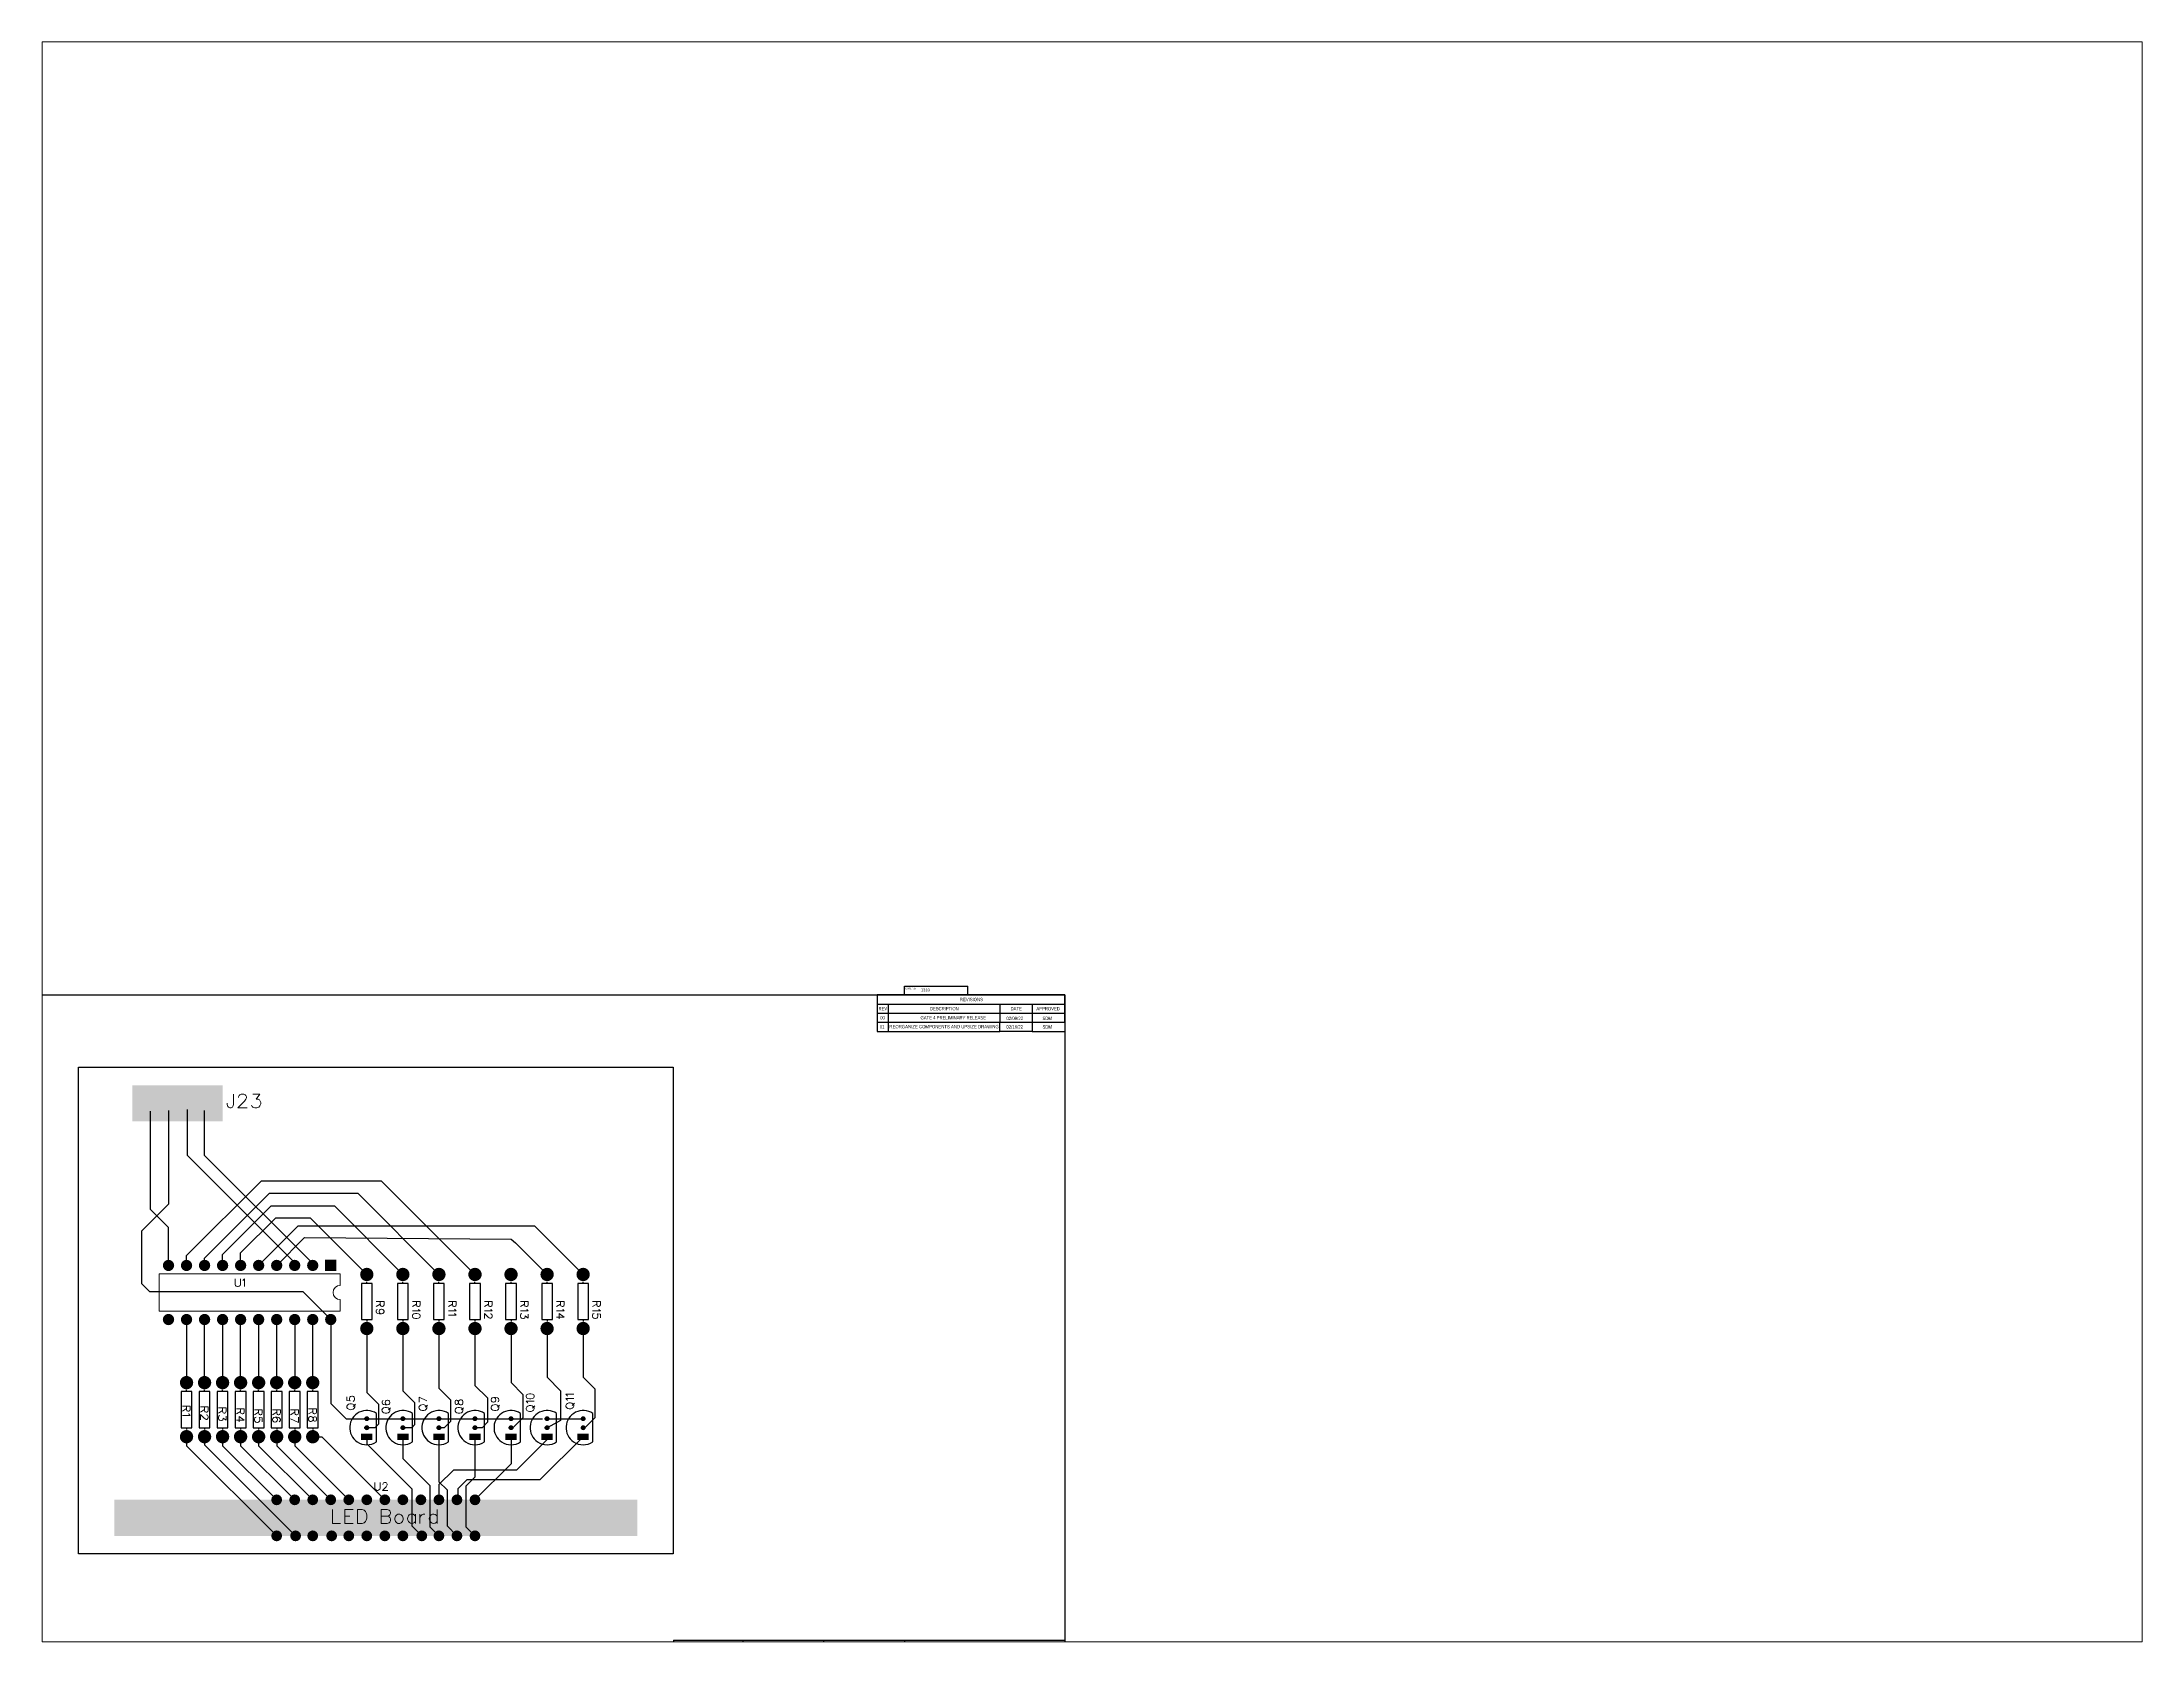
# Paper-space layout 'Layout2' of a CAD drawing. Header units: inches. Extents: x 1.05 to 9.45, y 0.8 to 7.2.
# The model-space entities are those that its viewports show. They can reach past a viewport. Long polylines and large blocks are cut down to what shows.
import ezdxf

# ---------------------------------------------------------------- set-up
doc = ezdxf.new("R2010")
doc.units = ezdxf.units.IN
doc.header["$MEASUREMENT"] = 0
doc.layers.add('PDF_Geometry', color=7, linetype='Continuous', true_color=0xffcc00)
doc.layers.add('PDF_Solid Fills', color=7, linetype='Continuous', true_color=0xbfbfbf)
doc.layers.add('SLD-0', color=7, linetype='Continuous')
doc.styles.add('SLDTEXTSTYLE0', font='TXT', dxfattribs={"width": 0.75})
doc.styles.get("Standard").update_dxf_attribs({"font": 'arial.ttf'})

# ---------------------------------------------------------------- blocks, each defined once
blk = doc.blocks.new('SW_TABLEANNOTATION_0')
at = {"color": 0, "linetype": 'Continuous', "lineweight": 25}
for p, q in [((0, 0), (0, -0.338)), ((0, 0), (0.4, 0)), ((0, 0), (0, -1.015)), ((6.955, 0), (0, 0)), ((0.4, 0), (4.55, 0)), ((4.55, 0), (5.75, 0)), ((5.75, 0), (6.955, 0)), ((6.955, 0), (6.955, -0.338)), ((6.955, -1.015), (6.955, 0)), ((0, -0.338), (0, -0.677)), ((0, -0.338), (0.4, -0.338)), ((0, -0.677), (0.4, -0.677)), ((0, -0.677), (0, -1.015)), ((0, -0.677), (6.955, -0.677)), ((0.4, -0.338), (0.4, -0.677)), ((0.4, -0.338), (4.55, -0.338)), ((0.4, -0.677), (4.55, -0.677)), ((0.4, -0.677), (0.4, -1.015)), ((4.55, -0.338), (4.55, -0.677)), ((4.55, -0.338), (5.75, -0.338)), ((4.55, -0.677), (5.75, -0.677)), ((4.55, -0.677), (4.55, -1.015)), ((5.75, -0.338), (5.75, -0.677)), ((5.75, -0.338), (6.955, -0.338)), ((5.75, -0.677), (6.955, -0.677)), ((5.75, -0.677), (5.75, -1.015)), ((6.955, -0.338), (6.955, -0.677)), ((6.955, -0.677), (6.955, -1.015)), ((0, -1.015), (0.4, -1.015)), ((0, -1.015), (6.955, -1.015)), ((0.4, -1.015), (4.55, -1.015)), ((4.55, -1.015), (5.75, -1.015)), ((5.75, -1.015), (6.955, -1.015))]:
    blk.add_line(p, q, dxfattribs=at)
at = {"color": 0, "linetype": 'Continuous', "lineweight": 18, "char_height": 0.125, "attachment_point": 1, "style": 'SLDTEXTSTYLE0'}
for s, insert in [('REV', (0.046, -0.446)), ('DESCRIPTION', (1.952, -0.446)), ('REVISIONS', (3.069, -0.107)), ('DATE', (4.946, -0.446)), ('APPROVED', (5.904, -0.446)), ('00', (0.108, -0.784)), ('GATE 4 PRELIMINARY RELEASE', (1.605, -0.784))]:
    blk.add_mtext(s, dxfattribs=dict(at, insert=insert))
blk = doc.blocks.new('SW_NOTE_0_8')
at = {"layer": 'SLD-0', "color": 0, "char_height": 0.125, "attachment_point": 2, "style": 'SLDTEXTSTYLE0'}
for s, insert in [('PURDUE POLYTECHNIC NEW ALBANY', (1.434, 0.161)), ('3000 TECHNOLOGY AVE', (1.422, -0.006)), ('NEW ALBANY, IN 47150', (1.423, -0.172))]:
    blk.add_mtext(s, dxfattribs=dict(at, insert=insert))

msp = doc.modelspace()

# ---------------------------------------------------------------- hatches: boundary and pattern name
at = {"layer": 'PDF_Solid Fills', "transparency": 33554559}
for points in [[(13.558, 21.278, 0.412996), (13.322, 21.514), (13.322, 21.514, 0.412996), (13.087, 21.278), (13.087, 21.278, 0.412996), (13.322, 21.043), (13.322, 21.043, 0.412996)], [(14.306, 21.278, 0.412996), (14.07, 21.514), (14.07, 21.514, 0.412996), (13.835, 21.278), (13.835, 21.278, 0.412996), (14.07, 21.043), (14.07, 21.043, 0.412996)], [(15.054, 21.278, 0.412996), (14.818, 21.514), (14.818, 21.514, 0.412996), (14.582, 21.278), (14.582, 21.278, 0.412996), (14.818, 21.043), (14.818, 21.043, 0.412996)], [(15.802, 21.278, 0.412996), (15.566, 21.514), (15.566, 21.514, 0.412996), (15.33, 21.278), (15.33, 21.278, 0.412996), (15.566, 21.043), (15.566, 21.043, 0.412996)], [(16.55, 21.278, 0.412996), (16.314, 21.514), (16.314, 21.514, 0.412996), (16.078, 21.278), (16.078, 21.278, 0.412996), (16.314, 21.043), (16.314, 21.043, 0.412996)], [(17.298, 21.278, 0.412996), (17.062, 21.514), (17.062, 21.514, 0.412996), (16.826, 21.278), (16.826, 21.278, 0.412996), (17.062, 21.043), (17.062, 21.043, 0.412996)], [(18.046, 21.278, 0.412996), (17.81, 21.514), (17.81, 21.514, 0.412996), (17.574, 21.278), (17.574, 21.278, 0.412996), (17.81, 21.043), (17.81, 21.043, 0.412996)], [(18.793, 21.278, 0.412996), (18.558, 21.514), (18.558, 21.514, 0.412996), (18.322, 21.278), (18.322, 21.278, 0.412996), (18.558, 21.043), (18.558, 21.043, 0.412996)], [(19.541, 21.278, 0.412996), (19.305, 21.514), (19.305, 21.514, 0.412996), (19.07, 21.278), (19.07, 21.278, 0.412996), (19.305, 21.043), (19.305, 21.043, 0.412996)], [(21.825, 20.904, 0.414474), (21.549, 21.181), (21.549, 21.181, 0.414474), (21.273, 20.904), (21.273, 20.904, 0.414474), (21.549, 20.628), (21.549, 20.628, 0.414474)], [(23.321, 20.904, 0.414474), (23.045, 21.181), (23.045, 21.181, 0.414474), (22.769, 20.904), (22.769, 20.904, 0.414474), (23.045, 20.628), (23.045, 20.628, 0.414474)], [(24.817, 20.904, 0.414474), (24.541, 21.181), (24.541, 21.181, 0.414474), (24.264, 20.904), (24.264, 20.904, 0.414474), (24.541, 20.628), (24.541, 20.628, 0.414474)], [(26.313, 20.904, 0.414474), (26.036, 21.181), (26.036, 21.181, 0.414474), (25.76, 20.904), (25.76, 20.904, 0.414474), (26.036, 20.628), (26.036, 20.628, 0.414474)], [(27.808, 20.904, 0.414474), (27.532, 21.181), (27.532, 21.181, 0.414474), (27.256, 20.904), (27.256, 20.904, 0.414474), (27.532, 20.628), (27.532, 20.628, 0.414474)], [(29.304, 20.904, 0.414474), (29.028, 21.181), (29.028, 21.181, 0.414474), (28.752, 20.904), (28.752, 20.904, 0.414474), (29.028, 20.628), (29.028, 20.628, 0.414474)], [(30.8, 20.904, 0.414474), (30.524, 21.181), (30.524, 21.181, 0.414474), (30.247, 20.904), (30.247, 20.904, 0.414474), (30.524, 20.628), (30.524, 20.628, 0.414474)], [(13.558, 19.035, 0.412996), (13.322, 19.271), (13.322, 19.271, 0.412996), (13.087, 19.035), (13.087, 19.035, 0.412996), (13.322, 18.799), (13.322, 18.799, 0.412996)], [(14.306, 19.035, 0.412996), (14.07, 19.271), (14.07, 19.271, 0.412996), (13.835, 19.035), (13.835, 19.035, 0.412996), (14.07, 18.799), (14.07, 18.799, 0.412996)], [(15.054, 19.035, 0.412996), (14.818, 19.271), (14.818, 19.271, 0.412996), (14.582, 19.035), (14.582, 19.035, 0.412996), (14.818, 18.799), (14.818, 18.799, 0.412996)], [(15.802, 19.035, 0.412996), (15.566, 19.271), (15.566, 19.271, 0.412996), (15.33, 19.035), (15.33, 19.035, 0.412996), (15.566, 18.799), (15.566, 18.799, 0.412996)], [(16.55, 19.035, 0.412996), (16.314, 19.271), (16.314, 19.271, 0.412996), (16.078, 19.035), (16.078, 19.035, 0.412996), (16.314, 18.799), (16.314, 18.799, 0.412996)], [(17.298, 19.035, 0.412996), (17.062, 19.271), (17.062, 19.271, 0.412996), (16.826, 19.035), (16.826, 19.035, 0.412996), (17.062, 18.799), (17.062, 18.799, 0.412996)], [(18.046, 19.035, 0.412996), (17.81, 19.271), (17.81, 19.271, 0.412996), (17.574, 19.035), (17.574, 19.035, 0.412996), (17.81, 18.799), (17.81, 18.799, 0.412996)], [(18.793, 19.035, 0.412996), (18.558, 19.271), (18.558, 19.271, 0.412996), (18.322, 19.035), (18.322, 19.035, 0.412996), (18.558, 18.799), (18.558, 18.799, 0.412996)], [(19.541, 19.035, 0.412996), (19.305, 19.271), (19.305, 19.271, 0.412996), (19.07, 19.035), (19.07, 19.035, 0.412996), (19.305, 18.799), (19.305, 18.799, 0.412996)], [(20.289, 19.035, 0.412996), (20.053, 19.271), (20.053, 19.271, 0.412996), (19.818, 19.035), (19.818, 19.035, 0.412996), (20.053, 18.799), (20.053, 18.799, 0.412996)], [(21.825, 18.661, 0.414474), (21.549, 18.937), (21.549, 18.937, 0.414474), (21.273, 18.661), (21.273, 18.661, 0.414474), (21.549, 18.385), (21.549, 18.385, 0.414474)], [(23.321, 18.661, 0.414474), (23.045, 18.937), (23.045, 18.937, 0.414474), (22.769, 18.661), (22.769, 18.661, 0.414474), (23.045, 18.385), (23.045, 18.385, 0.414474)], [(24.817, 18.661, 0.414474), (24.541, 18.937), (24.541, 18.937, 0.414474), (24.264, 18.661), (24.264, 18.661, 0.414474), (24.541, 18.385), (24.541, 18.385, 0.414474)], [(26.313, 18.661, 0.414474), (26.036, 18.937), (26.036, 18.937, 0.414474), (25.76, 18.661), (25.76, 18.661, 0.414474), (26.036, 18.385), (26.036, 18.385, 0.414474)], [(27.808, 18.661, 0.414474), (27.532, 18.937), (27.532, 18.937, 0.414474), (27.256, 18.661), (27.256, 18.661, 0.414474), (27.532, 18.385), (27.532, 18.385, 0.414474)], [(29.304, 18.661, 0.414474), (29.028, 18.937), (29.028, 18.937, 0.414474), (28.752, 18.661), (28.752, 18.661, 0.414474), (29.028, 18.385), (29.028, 18.385, 0.414474)], [(30.8, 18.661, 0.414474), (30.524, 18.937), (30.524, 18.937, 0.414474), (30.247, 18.661), (30.247, 18.661, 0.414474), (30.524, 18.385), (30.524, 18.385, 0.414474)], [(14.347, 16.417, 0.414474), (14.07, 16.693), (14.07, 16.693, 0.414474), (13.794, 16.417), (13.794, 16.417, 0.414474), (14.07, 16.141), (14.07, 16.141, 0.414474)], [(15.095, 16.417, 0.414474), (14.818, 16.693), (14.818, 16.693, 0.414474), (14.542, 16.417), (14.542, 16.417, 0.414474), (14.818, 16.141), (14.818, 16.141, 0.414474)], [(15.842, 16.417, 0.414474), (15.566, 16.693), (15.566, 16.693, 0.414474), (15.29, 16.417), (15.29, 16.417, 0.414474), (15.566, 16.141), (15.566, 16.141, 0.414474)], [(16.59, 16.417, 0.414474), (16.314, 16.693), (16.314, 16.693, 0.414474), (16.038, 16.417), (16.038, 16.417, 0.414474), (16.314, 16.141), (16.314, 16.141, 0.414474)], [(17.338, 16.417, 0.414474), (17.062, 16.693), (17.062, 16.693, 0.414474), (16.786, 16.417), (16.786, 16.417, 0.414474), (17.062, 16.141), (17.062, 16.141, 0.414474)], [(18.086, 16.417, 0.414474), (17.81, 16.693), (17.81, 16.693, 0.414474), (17.533, 16.417), (17.533, 16.417, 0.414474), (17.81, 16.141), (17.81, 16.141, 0.414474)], [(18.834, 16.417, 0.414474), (18.558, 16.693), (18.558, 16.693, 0.414474), (18.281, 16.417), (18.281, 16.417, 0.414474), (18.558, 16.141), (18.558, 16.141, 0.414474)], [(19.582, 16.417, 0.414474), (19.305, 16.693), (19.305, 16.693, 0.414474), (19.029, 16.417), (19.029, 16.417, 0.414474), (19.305, 16.141), (19.305, 16.141, 0.414474)], [(14.347, 14.174, 0.414474), (14.07, 14.45), (14.07, 14.45, 0.414474), (13.794, 14.174), (13.794, 14.174, 0.414474), (14.07, 13.897), (14.07, 13.897, 0.414474)], [(15.095, 14.174, 0.414474), (14.818, 14.45), (14.818, 14.45, 0.414474), (14.542, 14.174), (14.542, 14.174, 0.414474), (14.818, 13.897), (14.818, 13.897, 0.414474)], [(15.842, 14.174, 0.414474), (15.566, 14.45), (15.566, 14.45, 0.414474), (15.29, 14.174), (15.29, 14.174, 0.414474), (15.566, 13.897), (15.566, 13.897, 0.414474)], [(16.59, 14.174, 0.414474), (16.314, 14.45), (16.314, 14.45, 0.414474), (16.038, 14.174), (16.038, 14.174, 0.414474), (16.314, 13.897), (16.314, 13.897, 0.414474)], [(17.338, 14.174, 0.414474), (17.062, 14.45), (17.062, 14.45, 0.414474), (16.786, 14.174), (16.786, 14.174, 0.414474), (17.062, 13.897), (17.062, 13.897, 0.414474)], [(18.086, 14.174, 0.414474), (17.81, 14.45), (17.81, 14.45, 0.414474), (17.533, 14.174), (17.533, 14.174, 0.414474), (17.81, 13.897), (17.81, 13.897, 0.414474)], [(18.834, 14.174, 0.414474), (18.558, 14.45), (18.558, 14.45, 0.414474), (18.281, 14.174), (18.281, 14.174, 0.414474), (18.558, 13.897), (18.558, 13.897, 0.414474)], [(19.582, 14.174, 0.414474), (19.305, 14.45), (19.305, 14.45, 0.414474), (19.029, 14.174), (19.029, 14.174, 0.414474), (19.305, 13.897), (19.305, 13.897, 0.414474)], [(18.034, 11.556, 0.413194), (17.81, 11.78), (17.81, 11.78, 0.413194), (17.585, 11.556), (17.585, 11.556, 0.413194), (17.81, 11.332), (17.81, 11.332, 0.413194)], [(18.782, 11.556, 0.413194), (18.558, 11.78), (18.558, 11.78, 0.413194), (18.333, 11.556), (18.333, 11.556, 0.413194), (18.558, 11.332), (18.558, 11.332, 0.413194)], [(19.53, 11.556, 0.413194), (19.305, 11.78), (19.305, 11.78, 0.413194), (19.081, 11.556), (19.081, 11.556, 0.413194), (19.305, 11.332), (19.305, 11.332, 0.413194)], [(20.278, 11.556, 0.413194), (20.053, 11.78), (20.053, 11.78, 0.413194), (19.829, 11.556), (19.829, 11.556, 0.413194), (20.053, 11.332), (20.053, 11.332, 0.413194)], [(21.026, 11.556, 0.413194), (20.801, 11.78), (20.801, 11.78, 0.413194), (20.577, 11.556), (20.577, 11.556, 0.413194), (20.801, 11.332), (20.801, 11.332, 0.413194)], [(21.773, 11.556, 0.413194), (21.549, 11.78), (21.549, 11.78, 0.413194), (21.325, 11.556), (21.325, 11.556, 0.413194), (21.549, 11.332), (21.549, 11.332, 0.413194)], [(22.521, 11.556, 0.413194), (22.297, 11.78), (22.297, 11.78, 0.413194), (22.073, 11.556), (22.073, 11.556, 0.413194), (22.297, 11.332), (22.297, 11.332, 0.413194)], [(23.269, 11.556, 0.413194), (23.045, 11.78), (23.045, 11.78, 0.413194), (22.821, 11.556), (22.821, 11.556, 0.413194), (23.045, 11.332), (23.045, 11.332, 0.413194)], [(24.017, 11.556, 0.413194), (23.793, 11.78), (23.793, 11.78, 0.413194), (23.568, 11.556), (23.568, 11.556, 0.413194), (23.793, 11.332), (23.793, 11.332, 0.413194)], [(24.765, 11.556, 0.413194), (24.541, 11.78), (24.541, 11.78, 0.413194), (24.316, 11.556), (24.316, 11.556, 0.413194), (24.541, 11.332), (24.541, 11.332, 0.413194)], [(25.513, 11.556, 0.413194), (25.289, 11.78), (25.289, 11.78, 0.413194), (25.064, 11.556), (25.064, 11.556, 0.413194), (25.289, 11.332), (25.289, 11.332, 0.413194)], [(26.261, 11.556, 0.413194), (26.036, 11.78), (26.036, 11.78, 0.413194), (25.812, 11.556), (25.812, 11.556, 0.413194), (26.036, 11.332), (26.036, 11.332, 0.413194)], [(18.034, 10.06, 0.413194), (17.81, 10.285), (17.81, 10.285, 0.413194), (17.585, 10.06), (17.585, 10.06, 0.413194), (17.81, 9.836), (17.81, 9.836, 0.413194)], [(18.819, 10.06, 0.413194), (18.595, 10.285), (18.595, 10.285, 0.413194), (18.371, 10.06), (18.371, 10.06, 0.413194), (18.595, 9.836), (18.595, 9.836, 0.413194)], [(19.53, 10.06, 0.413194), (19.305, 10.285), (19.305, 10.285, 0.413194), (19.081, 10.06), (19.081, 10.06, 0.413194), (19.305, 9.836), (19.305, 9.836, 0.413194)], [(20.315, 10.06, 0.413194), (20.091, 10.285), (20.091, 10.285, 0.413194), (19.866, 10.06), (19.866, 10.06, 0.413194), (20.091, 9.836), (20.091, 9.836, 0.413194)], [(21.026, 10.06, 0.413194), (20.801, 10.285), (20.801, 10.285, 0.413194), (20.577, 10.06), (20.577, 10.06, 0.413194), (20.801, 9.836), (20.801, 9.836, 0.413194)], [(21.773, 10.06, 0.413194), (21.549, 10.285), (21.549, 10.285, 0.413194), (21.325, 10.06), (21.325, 10.06, 0.413194), (21.549, 9.836), (21.549, 9.836, 0.413194)], [(22.521, 10.06, 0.413194), (22.297, 10.285), (22.297, 10.285, 0.413194), (22.073, 10.06), (22.073, 10.06, 0.413194), (22.297, 9.836), (22.297, 9.836, 0.413194)], [(23.269, 10.06, 0.413194), (23.045, 10.285), (23.045, 10.285, 0.413194), (22.821, 10.06), (22.821, 10.06, 0.413194), (23.045, 9.836), (23.045, 9.836, 0.413194)], [(24.055, 10.06, 0.413194), (23.83, 10.285), (23.83, 10.285, 0.413194), (23.606, 10.06), (23.606, 10.06, 0.413194), (23.83, 9.836), (23.83, 9.836, 0.413194)], [(24.765, 10.06, 0.413194), (24.541, 10.285), (24.541, 10.285, 0.413194), (24.316, 10.06), (24.316, 10.06, 0.413194), (24.541, 9.836), (24.541, 9.836, 0.413194)], [(25.513, 10.06, 0.413194), (25.289, 10.285), (25.289, 10.285, 0.413194), (25.064, 10.06), (25.064, 10.06, 0.413194), (25.289, 9.836), (25.289, 9.836, 0.413194)], [(26.261, 10.06, 0.413194), (26.036, 10.285), (26.036, 10.285, 0.413194), (25.812, 10.06), (25.812, 10.06, 0.413194), (26.036, 9.836), (26.036, 9.836, 0.413194)]]:
    msp.add_hatch(color=256, dxfattribs=at).paths.add_polyline_path(points)
at = {"layer": 'PDF_Solid Fills', "true_color": 0x212121, "transparency": 33554559}
for points in [[(21.681, 20.904, 0.413386), (21.549, 21.036), (21.549, 21.036, 0.413386), (21.417, 20.904), (21.417, 20.904, 0.413386), (21.549, 20.773), (21.549, 20.773, 0.413386)], [(23.177, 20.904, 0.413386), (23.045, 21.036), (23.045, 21.036, 0.413386), (22.913, 20.904), (22.913, 20.904, 0.413386), (23.045, 20.773), (23.045, 20.773, 0.413386)], [(24.673, 20.904, 0.413386), (24.541, 21.036), (24.541, 21.036, 0.413386), (24.409, 20.904), (24.409, 20.904, 0.413386), (24.541, 20.773), (24.541, 20.773, 0.413386)], [(26.168, 20.904, 0.413386), (26.036, 21.036), (26.036, 21.036, 0.413386), (25.904, 20.904), (25.904, 20.904, 0.413386), (26.036, 20.773), (26.036, 20.773, 0.413386)], [(27.664, 20.904, 0.413386), (27.532, 21.036), (27.532, 21.036, 0.413386), (27.4, 20.904), (27.4, 20.904, 0.413386), (27.532, 20.773), (27.532, 20.773, 0.413386)], [(29.16, 20.904, 0.413386), (29.028, 21.036), (29.028, 21.036, 0.413386), (28.896, 20.904), (28.896, 20.904, 0.413386), (29.028, 20.773), (29.028, 20.773, 0.413386)], [(30.656, 20.904, 0.413386), (30.524, 21.036), (30.524, 21.036, 0.413386), (30.392, 20.904), (30.392, 20.904, 0.413386), (30.524, 20.773), (30.524, 20.773, 0.413386)], [(21.681, 18.661, 0.413386), (21.549, 18.793), (21.549, 18.793, 0.413386), (21.417, 18.661), (21.417, 18.661, 0.413386), (21.549, 18.529), (21.549, 18.529, 0.413386)], [(23.177, 18.661, 0.413386), (23.045, 18.793), (23.045, 18.793, 0.413386), (22.913, 18.661), (22.913, 18.661, 0.413386), (23.045, 18.529), (23.045, 18.529, 0.413386)], [(24.673, 18.661, 0.413386), (24.541, 18.793), (24.541, 18.793, 0.413386), (24.409, 18.661), (24.409, 18.661, 0.413386), (24.541, 18.529), (24.541, 18.529, 0.413386)], [(26.168, 18.661, 0.413386), (26.036, 18.793), (26.036, 18.793, 0.413386), (25.904, 18.661), (25.904, 18.661, 0.413386), (26.036, 18.529), (26.036, 18.529, 0.413386)], [(27.664, 18.661, 0.413386), (27.532, 18.793), (27.532, 18.793, 0.413386), (27.4, 18.661), (27.4, 18.661, 0.413386), (27.532, 18.529), (27.532, 18.529, 0.413386)], [(29.16, 18.661, 0.413386), (29.028, 18.793), (29.028, 18.793, 0.413386), (28.896, 18.661), (28.896, 18.661, 0.413386), (29.028, 18.529), (29.028, 18.529, 0.413386)], [(30.656, 18.661, 0.413386), (30.524, 18.793), (30.524, 18.793, 0.413386), (30.392, 18.661), (30.392, 18.661, 0.413386), (30.524, 18.529), (30.524, 18.529, 0.413386)], [(14.202, 16.417, 0.413386), (14.07, 16.549), (14.07, 16.549, 0.413386), (13.938, 16.417), (13.938, 16.417, 0.413386), (14.07, 16.285), (14.07, 16.285, 0.413386)], [(14.95, 16.417, 0.413386), (14.818, 16.549), (14.818, 16.549, 0.413386), (14.686, 16.417), (14.686, 16.417, 0.413386), (14.818, 16.285), (14.818, 16.285, 0.413386)], [(15.698, 16.417, 0.413386), (15.566, 16.549), (15.566, 16.549, 0.413386), (15.434, 16.417), (15.434, 16.417, 0.413386), (15.566, 16.285), (15.566, 16.285, 0.413386)], [(16.446, 16.417, 0.413386), (16.314, 16.549), (16.314, 16.549, 0.413386), (16.182, 16.417), (16.182, 16.417, 0.413386), (16.314, 16.285), (16.314, 16.285, 0.413386)], [(17.194, 16.417, 0.413386), (17.062, 16.549), (17.062, 16.549, 0.413386), (16.93, 16.417), (16.93, 16.417, 0.413386), (17.062, 16.285), (17.062, 16.285, 0.413386)], [(17.942, 16.417, 0.413386), (17.81, 16.549), (17.81, 16.549, 0.413386), (17.678, 16.417), (17.678, 16.417, 0.413386), (17.81, 16.285), (17.81, 16.285, 0.413386)], [(18.69, 16.417, 0.413386), (18.558, 16.549), (18.558, 16.549, 0.413386), (18.426, 16.417), (18.426, 16.417, 0.413386), (18.558, 16.285), (18.558, 16.285, 0.413386)], [(19.437, 16.417, 0.413386), (19.305, 16.549), (19.305, 16.549, 0.413386), (19.174, 16.417), (19.174, 16.417, 0.413386), (19.305, 16.285), (19.305, 16.285, 0.413386)], [(21.652, 14.921, 0.416667), (21.549, 15.024), (21.549, 15.024, 0.416667), (21.446, 14.921), (21.446, 14.921, 0.416667), (21.549, 14.819), (21.549, 14.819, 0.416667)], [(23.148, 14.921, 0.416667), (23.045, 15.024), (23.045, 15.024, 0.416667), (22.942, 14.921), (22.942, 14.921, 0.416667), (23.045, 14.819), (23.045, 14.819, 0.416667)], [(24.643, 14.921, 0.416667), (24.541, 15.024), (24.541, 15.024, 0.416667), (24.438, 14.921), (24.438, 14.921, 0.416667), (24.541, 14.819), (24.541, 14.819, 0.416667)], [(26.139, 14.921, 0.416667), (26.036, 15.024), (26.036, 15.024, 0.416667), (25.934, 14.921), (25.934, 14.921, 0.416667), (26.036, 14.819), (26.036, 14.819, 0.416667)], [(27.635, 14.921, 0.416667), (27.532, 15.024), (27.532, 15.024, 0.416667), (27.429, 14.921), (27.429, 14.921, 0.416667), (27.532, 14.819), (27.532, 14.819, 0.416667)], [(29.131, 14.921, 0.416667), (29.028, 15.024), (29.028, 15.024, 0.416667), (28.925, 14.921), (28.925, 14.921, 0.416667), (29.028, 14.819), (29.028, 14.819, 0.416667)], [(30.627, 14.921, 0.416667), (30.524, 15.024), (30.524, 15.024, 0.416667), (30.421, 14.921), (30.421, 14.921, 0.416667), (30.524, 14.819), (30.524, 14.819, 0.416667)], [(14.202, 14.174, 0.413386), (14.07, 14.305), (14.07, 14.305, 0.413386), (13.938, 14.174), (13.938, 14.174, 0.413386), (14.07, 14.042), (14.07, 14.042, 0.413386)], [(14.95, 14.174, 0.413386), (14.818, 14.305), (14.818, 14.305, 0.413386), (14.686, 14.174), (14.686, 14.174, 0.413386), (14.818, 14.042), (14.818, 14.042, 0.413386)], [(15.698, 14.174, 0.413386), (15.566, 14.305), (15.566, 14.305, 0.413386), (15.434, 14.174), (15.434, 14.174, 0.413386), (15.566, 14.042), (15.566, 14.042, 0.413386)], [(16.446, 14.174, 0.413386), (16.314, 14.305), (16.314, 14.305, 0.413386), (16.182, 14.174), (16.182, 14.174, 0.413386), (16.314, 14.042), (16.314, 14.042, 0.413386)], [(17.194, 14.174, 0.413386), (17.062, 14.305), (17.062, 14.305, 0.413386), (16.93, 14.174), (16.93, 14.174, 0.413386), (17.062, 14.042), (17.062, 14.042, 0.413386)], [(17.942, 14.174, 0.413386), (17.81, 14.305), (17.81, 14.305, 0.413386), (17.678, 14.174), (17.678, 14.174, 0.413386), (17.81, 14.042), (17.81, 14.042, 0.413386)], [(18.69, 14.174, 0.413386), (18.558, 14.305), (18.558, 14.305, 0.413386), (18.426, 14.174), (18.426, 14.174, 0.413386), (18.558, 14.042), (18.558, 14.042, 0.413386)], [(19.437, 14.174, 0.413386), (19.305, 14.305), (19.305, 14.305, 0.413386), (19.174, 14.174), (19.174, 14.174, 0.413386), (19.305, 14.042), (19.305, 14.042, 0.413386)], [(21.652, 14.547, 0.416667), (21.549, 14.65), (21.549, 14.65, 0.416667), (21.446, 14.547), (21.446, 14.547, 0.416667), (21.549, 14.445), (21.549, 14.445, 0.416667)], [(21.652, 14.174, 0.416667), (21.549, 14.276), (21.549, 14.276, 0.416667), (21.446, 14.174), (21.446, 14.174, 0.416667), (21.549, 14.071), (21.549, 14.071, 0.416667)], [(23.148, 14.547, 0.416667), (23.045, 14.65), (23.045, 14.65, 0.416667), (22.942, 14.547), (22.942, 14.547, 0.416667), (23.045, 14.445), (23.045, 14.445, 0.416667)], [(23.148, 14.174, 0.416667), (23.045, 14.276), (23.045, 14.276, 0.416667), (22.942, 14.174), (22.942, 14.174, 0.416667), (23.045, 14.071), (23.045, 14.071, 0.416667)], [(24.643, 14.547, 0.416667), (24.541, 14.65), (24.541, 14.65, 0.416667), (24.438, 14.547), (24.438, 14.547, 0.416667), (24.541, 14.445), (24.541, 14.445, 0.416667)], [(24.643, 14.174, 0.416667), (24.541, 14.276), (24.541, 14.276, 0.416667), (24.438, 14.174), (24.438, 14.174, 0.416667), (24.541, 14.071), (24.541, 14.071, 0.416667)], [(26.139, 14.547, 0.416667), (26.036, 14.65), (26.036, 14.65, 0.416667), (25.934, 14.547), (25.934, 14.547, 0.416667), (26.036, 14.445), (26.036, 14.445, 0.416667)], [(26.139, 14.174, 0.416667), (26.036, 14.276), (26.036, 14.276, 0.416667), (25.934, 14.174), (25.934, 14.174, 0.416667), (26.036, 14.071), (26.036, 14.071, 0.416667)], [(27.635, 14.547, 0.416667), (27.532, 14.65), (27.532, 14.65, 0.416667), (27.429, 14.547), (27.429, 14.547, 0.416667), (27.532, 14.445), (27.532, 14.445, 0.416667)], [(27.635, 14.174, 0.416667), (27.532, 14.276), (27.532, 14.276, 0.416667), (27.429, 14.174), (27.429, 14.174, 0.416667), (27.532, 14.071), (27.532, 14.071, 0.416667)], [(29.131, 14.547, 0.416667), (29.028, 14.65), (29.028, 14.65, 0.416667), (28.925, 14.547), (28.925, 14.547, 0.416667), (29.028, 14.445), (29.028, 14.445, 0.416667)], [(29.131, 14.174, 0.416667), (29.028, 14.276), (29.028, 14.276, 0.416667), (28.925, 14.174), (28.925, 14.174, 0.416667), (29.028, 14.071), (29.028, 14.071, 0.416667)], [(30.627, 14.547, 0.416667), (30.524, 14.65), (30.524, 14.65, 0.416667), (30.421, 14.547), (30.421, 14.547, 0.416667), (30.524, 14.445), (30.524, 14.445, 0.416667)], [(30.627, 14.174, 0.416667), (30.524, 14.276), (30.524, 14.276, 0.416667), (30.421, 14.174), (30.421, 14.174, 0.416667), (30.524, 14.071), (30.524, 14.071, 0.416667)]]:
    msp.add_hatch(color=250, dxfattribs=at).paths.add_polyline_path(points)

# ---------------------------------------------------------------- linework, layer by layer
for p, q in [((2.5, 32.5), (50.5, 32.5)), ((50.5, 32.5), (50.5, 2.5)), ((42.724, 31.365), (42.724, 30.986)), ((43.172, 31.365), (43.172, 30.986)), ((47.811, 30.986), (47.811, 31.365)), ((47.811, 31.365), (49.153, 31.365)), ((49.153, 31.365), (49.153, 30.986)), ((42.724, 30.986), (43.172, 30.986)), ((43.172, 30.986), (47.811, 30.986)), ((49.153, 30.986), (47.811, 30.986)), ((49.153, 30.986), (50.5, 30.986)), ((34.278, 5.735), (34.278, 2.5)), ((40.638, 5.735), (50.5, 5.735))]:
    msp.add_line(p, q)
at = {"layer": 'PDF_Geometry', "color": 6, "lineweight": 25}
msp.add_lwpolyline([(9.583, 29.505), (34.263, 29.505), (34.263, 9.312), (9.583, 9.312)], close=True, dxfattribs=at)
at = {"layer": 'PDF_Geometry', "lineweight": 20}
for points in [[(16.025, 28.388), (16.025, 27.953), (15.998, 27.872), (15.971, 27.845), (15.916, 27.818), (15.861, 27.818), (15.808, 27.845), (15.78, 27.872), (15.753, 27.953), (15.753, 28.008)], [(16.232, 28.252), (16.232, 28.28), (16.259, 28.335), (16.286, 28.362), (16.34, 28.388), (16.449, 28.388), (16.504, 28.362), (16.531, 28.335), (16.558, 28.28), (16.558, 28.225), (16.531, 28.171), (16.476, 28.089), (16.205, 27.818), (16.585, 27.818)], [(16.819, 28.388), (17.118, 28.388), (16.955, 28.171), (17.036, 28.171), (17.091, 28.144), (17.118, 28.117), (17.146, 28.036), (17.146, 27.981), (17.118, 27.899), (17.064, 27.845), (16.983, 27.818), (16.901, 27.818), (16.819, 27.845), (16.792, 27.872), (16.765, 27.926)], [(20.128, 11.15), (20.128, 10.579), (20.454, 10.579)], [(20.987, 11.15), (20.634, 11.15), (20.634, 10.579), (20.987, 10.579)], [(20.634, 10.878), (20.851, 10.878)], [(22.39, 10.878), (22.473, 10.905), (22.5, 10.932), (22.527, 10.987), (22.527, 11.041), (22.5, 11.096), (22.473, 11.123), (22.39, 11.15), (22.146, 11.15), (22.146, 10.579), (22.39, 10.579), (22.473, 10.606), (22.5, 10.633), (22.527, 10.688), (22.527, 10.769), (22.5, 10.824), (22.473, 10.851), (22.39, 10.878), (22.146, 10.878)], [(23.565, 10.96), (23.565, 10.579)], [(23.745, 10.96), (23.745, 10.579)], [(23.745, 10.797), (23.773, 10.878), (23.826, 10.932), (23.881, 10.96), (23.962, 10.96)], [(24.469, 11.15), (24.469, 10.579)]]:
    msp.add_lwpolyline(points, dxfattribs=at)
at = {"layer": 'PDF_Geometry', "color": 1, "lineweight": 25}
for points in [[(13.322, 27.71), (13.322, 23.821), (12.201, 22.699), (12.201, 20.531), (12.537, 20.194), (18.894, 20.194), (20.053, 19.035), (20.053, 15.557), (20.689, 14.921), (21.549, 14.921), (23.045, 14.921), (24.503, 14.921)], [(24.541, 14.921), (26.186, 14.921)], [(26.036, 14.921), (27.532, 14.921), (28.841, 14.921)], [(29.028, 14.921), (30.524, 14.921)]]:
    msp.add_lwpolyline(points, dxfattribs=at)
at = {"layer": 'PDF_Geometry', "color": 5, "lineweight": 25}
msp.add_lwpolyline([(13.322, 21.278), (13.322, 22.849), (12.575, 23.597), (12.575, 27.673)], dxfattribs=at)
at = {"layer": 'PDF_Geometry', "color": 141, "lineweight": 25, "true_color": 0x70dbf9}
for points in [[(18.558, 21.278), (18.558, 21.39), (14.108, 25.84), (14.108, 27.748)], [(19.306, 21.278), (19.306, 21.353), (14.818, 25.84), (14.818, 27.71)]]:
    msp.add_lwpolyline(points, dxfattribs=at)
at = {"layer": 'PDF_Geometry', "color": 216, "lineweight": 25, "true_color": 0x7f007f}
for points in [[(14.07, 21.278), (14.07, 21.69), (17.174, 24.793), (22.147, 24.793), (26.036, 20.904)], [(14.818, 21.278), (14.818, 21.578), (17.511, 24.27), (21.175, 24.27), (24.541, 20.904)], [(15.566, 21.278), (15.566, 21.727), (17.585, 23.746), (20.203, 23.746), (23.045, 20.904)], [(16.314, 21.278), (16.314, 21.802), (17.772, 23.26), (19.193, 23.26), (21.549, 20.904)], [(21.549, 14.174), (21.549, 13.874), (23.419, 12.005), (23.419, 10.472), (23.83, 10.06)], [(23.045, 14.174), (23.045, 13.276), (24.167, 12.154), (24.167, 10.434), (24.541, 10.06)], [(24.541, 14.174), (24.541, 12.304), (24.877, 11.967), (24.877, 10.472), (25.289, 10.06)], [(26.036, 14.174), (26.036, 12.491), (25.662, 12.117), (25.662, 10.434), (26.036, 10.06)], [(27.532, 14.174), (27.532, 13.052), (26.036, 11.556)]]:
    msp.add_lwpolyline(points, dxfattribs=at)
at = {"layer": 'PDF_Geometry', "color": 181, "lineweight": 25, "true_color": 0x9966ff}
for points in [[(17.062, 21.278), (18.707, 22.924), (28.504, 22.924), (30.524, 20.904)], [(17.81, 21.278), (18.969, 22.438), (27.532, 22.363), (27.719, 22.213), (29.028, 20.904)], [(14.07, 19.035), (14.07, 16.417)], [(14.818, 16.417), (14.818, 19.035)], [(15.566, 19.035), (15.566, 16.417)], [(16.314, 16.417), (16.314, 19.035)], [(17.062, 19.035), (17.062, 16.417)], [(17.81, 16.417), (17.81, 19.035)], [(18.558, 19.035), (18.558, 16.417)], [(19.305, 16.417), (19.306, 19.035)], [(21.549, 18.661), (21.549, 16.006), (22.035, 15.52), (22.035, 14.697), (21.886, 14.547), (21.549, 14.547)], [(23.045, 18.661), (23.045, 16.081), (23.531, 15.595), (23.531, 14.66), (23.419, 14.547), (23.045, 14.547)], [(24.541, 18.661), (24.541, 16.193), (25.027, 15.707), (25.027, 14.809), (24.765, 14.547), (24.541, 14.547)], [(26.036, 18.661), (26.036, 16.305), (26.56, 15.781), (26.56, 14.772), (26.336, 14.547), (26.036, 14.547)], [(27.532, 18.661), (27.532, 16.417), (28.018, 15.931), (28.018, 14.959), (27.607, 14.547), (27.532, 14.547)], [(29.028, 18.661), (29.028, 16.642), (29.589, 16.081), (29.589, 14.847), (29.028, 14.547)], [(30.524, 18.661), (30.524, 16.642), (31.01, 16.155), (31.01, 14.959), (30.598, 14.547), (30.524, 14.547)], [(14.07, 14.174), (14.07, 13.8), (17.81, 10.06)], [(14.818, 14.174), (14.818, 13.837), (18.595, 10.06)], [(15.566, 14.174), (15.566, 13.8), (17.81, 11.556)], [(16.314, 14.174), (16.314, 13.8), (18.558, 11.556)], [(17.062, 14.174), (17.062, 13.8), (19.305, 11.556)], [(17.81, 14.174), (17.81, 13.8), (20.053, 11.556)], [(18.558, 14.174), (18.558, 13.8), (20.801, 11.556)], [(19.305, 14.174), (19.679, 14.174), (22.297, 11.556)], [(29.028, 14.174), (29.028, 14.061), (27.757, 12.79), (25.139, 12.79), (24.541, 12.192), (24.541, 11.556)], [(30.524, 14.174), (28.729, 12.379), (25.7, 12.379), (25.326, 12.005), (25.326, 11.593), (25.289, 11.556)]]:
    msp.add_lwpolyline(points, dxfattribs=at)
at = {"layer": 'PDF_Geometry', "lineweight": 13}
msp.add_lwpolyline([(20.445, 19.861, -0.997369), (20.445, 20.451), (20.445, 20.937), (12.931, 20.937), (12.931, 19.376), (20.445, 19.376), (20.445, 19.861)], format="xyb", dxfattribs=at)
at = {"layer": 'PDF_Geometry', "color": 250, "lineweight": 80, "true_color": 0x212121}
for points in [[(13.323, 21.279), (13.323, 21.278)], [(14.07, 21.279), (14.07, 21.278)], [(14.818, 21.279), (14.818, 21.278)], [(15.566, 21.279), (15.566, 21.278)], [(16.314, 21.279), (16.314, 21.278)], [(17.062, 21.279), (17.062, 21.278)], [(17.81, 21.279), (17.81, 21.278)], [(18.558, 21.279), (18.558, 21.278)], [(19.306, 21.279), (19.306, 21.278)], [(20.053, 21.279), (20.053, 21.278)], [(13.323, 19.035), (13.323, 19.034)], [(14.07, 19.035), (14.07, 19.034)], [(14.818, 19.035), (14.818, 19.034)], [(15.566, 19.035), (15.566, 19.034)], [(16.314, 19.035), (16.314, 19.034)], [(17.062, 19.035), (17.062, 19.034)], [(17.81, 19.035), (17.81, 19.034)], [(18.558, 19.035), (18.558, 19.034)], [(19.306, 19.035), (19.306, 19.034)], [(20.053, 19.035), (20.053, 19.034)]]:
    msp.add_lwpolyline(points, dxfattribs=at)
at = {"layer": 'PDF_Geometry', "lineweight": 15}
for points in [[(16.09, 20.721), (16.09, 20.491), (16.105, 20.445), (16.135, 20.415), (16.182, 20.4), (16.212, 20.4), (16.258, 20.415), (16.289, 20.445), (16.303, 20.491), (16.303, 20.721)], [(16.404, 20.659), (16.435, 20.675), (16.482, 20.721), (16.482, 20.4)], [(22.11, 19.783), (22.11, 19.645), (22.125, 19.599), (22.14, 19.584), (22.171, 19.569), (22.201, 19.569), (22.232, 19.584), (22.248, 19.599), (22.263, 19.645), (22.263, 19.783), (21.942, 19.783)], [(22.11, 19.676), (21.942, 19.569)], [(22.156, 19.269), (22.11, 19.284), (22.079, 19.314), (22.064, 19.36), (22.064, 19.376), (22.079, 19.421), (22.11, 19.452), (22.156, 19.468), (22.171, 19.468), (22.217, 19.452), (22.248, 19.421), (22.263, 19.376), (22.263, 19.36), (22.248, 19.314), (22.217, 19.284), (22.156, 19.269), (22.079, 19.269), (22.002, 19.284), (21.957, 19.314), (21.942, 19.36), (21.942, 19.391), (21.957, 19.437), (21.987, 19.452)], [(23.606, 19.783), (23.606, 19.645), (23.621, 19.599), (23.636, 19.584), (23.666, 19.569), (23.697, 19.569), (23.728, 19.584), (23.743, 19.599), (23.758, 19.645), (23.758, 19.783), (23.438, 19.783)], [(23.606, 19.676), (23.438, 19.569)], [(23.697, 19.468), (23.713, 19.437), (23.758, 19.391), (23.438, 19.391)], [(25.102, 19.783), (25.102, 19.645), (25.117, 19.599), (25.131, 19.584), (25.162, 19.569), (25.193, 19.569), (25.224, 19.584), (25.239, 19.599), (25.254, 19.645), (25.254, 19.783), (24.933, 19.783)], [(25.102, 19.676), (24.933, 19.569)], [(25.193, 19.468), (25.209, 19.437), (25.254, 19.391), (24.933, 19.391)], [(25.193, 19.29), (25.209, 19.259), (25.254, 19.214), (24.933, 19.214)], [(26.597, 19.783), (26.597, 19.645), (26.612, 19.599), (26.627, 19.584), (26.658, 19.569), (26.689, 19.569), (26.719, 19.584), (26.735, 19.599), (26.75, 19.645), (26.75, 19.783), (26.429, 19.783)], [(26.597, 19.676), (26.429, 19.569)], [(26.689, 19.468), (26.704, 19.437), (26.75, 19.391), (26.429, 19.391)], [(26.674, 19.275), (26.689, 19.275), (26.719, 19.259), (26.735, 19.244), (26.75, 19.214), (26.75, 19.152), (26.735, 19.121), (26.719, 19.107), (26.689, 19.091), (26.658, 19.091), (26.627, 19.107), (26.582, 19.137), (26.429, 19.29), (26.429, 19.076)], [(28.093, 19.783), (28.093, 19.645), (28.108, 19.599), (28.123, 19.584), (28.154, 19.569), (28.184, 19.569), (28.215, 19.584), (28.231, 19.599), (28.246, 19.645), (28.246, 19.783), (27.925, 19.783)], [(28.093, 19.676), (27.925, 19.569)], [(28.184, 19.468), (28.2, 19.437), (28.246, 19.391), (27.925, 19.391)], [(28.246, 19.259), (28.246, 19.091), (28.123, 19.183), (28.123, 19.137), (28.108, 19.107), (28.093, 19.091), (28.047, 19.076), (28.016, 19.076), (27.97, 19.091), (27.94, 19.121), (27.925, 19.168), (27.925, 19.214), (27.94, 19.259), (27.955, 19.275), (27.985, 19.29)], [(29.589, 19.783), (29.589, 19.645), (29.604, 19.599), (29.619, 19.584), (29.649, 19.569), (29.68, 19.569), (29.711, 19.584), (29.726, 19.599), (29.741, 19.645), (29.741, 19.783), (29.421, 19.783)], [(29.589, 19.676), (29.421, 19.569)], [(29.68, 19.468), (29.696, 19.437), (29.741, 19.391), (29.421, 19.391)], [(29.421, 19.137), (29.741, 19.137), (29.528, 19.29), (29.528, 19.061)], [(31.085, 19.783), (31.085, 19.645), (31.1, 19.599), (31.115, 19.584), (31.145, 19.569), (31.176, 19.569), (31.207, 19.584), (31.222, 19.599), (31.237, 19.645), (31.237, 19.783), (30.916, 19.783)], [(31.085, 19.676), (30.916, 19.569)], [(31.176, 19.468), (31.192, 19.437), (31.237, 19.391), (30.916, 19.391)], [(31.237, 19.107), (31.237, 19.259), (31.1, 19.275), (31.115, 19.259), (31.13, 19.214), (31.13, 19.168), (31.115, 19.121), (31.085, 19.091), (31.038, 19.076), (31.008, 19.076), (30.962, 19.091), (30.931, 19.121), (30.916, 19.168), (30.916, 19.214), (30.931, 19.259), (30.946, 19.275), (30.977, 19.29)], [(20.723, 15.825), (20.723, 15.672), (20.861, 15.657), (20.846, 15.672), (20.83, 15.718), (20.83, 15.764), (20.846, 15.809), (20.876, 15.84), (20.922, 15.856), (20.953, 15.856), (20.999, 15.84), (21.029, 15.809), (21.044, 15.764), (21.044, 15.718), (21.029, 15.672), (21.014, 15.657), (20.984, 15.641)], [(22.227, 15.675), (22.197, 15.66), (22.182, 15.614), (22.182, 15.583), (22.197, 15.538), (22.243, 15.507), (22.319, 15.491), (22.396, 15.491), (22.457, 15.507), (22.488, 15.538), (22.503, 15.583), (22.503, 15.598), (22.488, 15.645), (22.457, 15.675), (22.411, 15.69), (22.396, 15.69), (22.35, 15.675), (22.319, 15.645), (22.304, 15.598), (22.304, 15.583), (22.319, 15.538), (22.35, 15.507), (22.396, 15.491)], [(23.715, 15.603), (23.715, 15.818), (24.036, 15.665)], [(26.813, 15.802), (26.859, 15.788), (26.89, 15.757), (26.905, 15.71), (26.905, 15.695), (26.89, 15.65), (26.859, 15.619), (26.813, 15.603), (26.799, 15.603), (26.752, 15.619), (26.721, 15.65), (26.706, 15.695), (26.706, 15.71), (26.721, 15.757), (26.752, 15.788), (26.813, 15.802), (26.89, 15.802), (26.967, 15.788), (27.012, 15.757), (27.027, 15.71), (27.027, 15.681), (27.012, 15.634), (26.982, 15.619)], [(29.872, 15.856), (29.856, 15.886), (29.81, 15.933), (30.131, 15.933)], [(29.872, 15.678), (29.856, 15.709), (29.81, 15.755), (30.131, 15.755)], [(14.07, 15.445), (14.07, 15.307), (14.085, 15.262), (14.1, 15.246), (14.131, 15.231), (14.162, 15.231), (14.192, 15.246), (14.208, 15.262), (14.223, 15.307), (14.223, 15.445), (13.902, 15.445)], [(14.07, 15.338), (13.902, 15.231)], [(14.162, 15.13), (14.177, 15.099), (14.223, 15.053), (13.902, 15.053)], [(14.818, 15.408), (14.818, 15.27), (14.833, 15.224), (14.848, 15.209), (14.879, 15.194), (14.909, 15.194), (14.94, 15.209), (14.956, 15.224), (14.971, 15.27), (14.971, 15.408), (14.65, 15.408)], [(14.818, 15.301), (14.65, 15.194)], [(14.894, 15.077), (14.909, 15.077), (14.94, 15.062), (14.956, 15.046), (14.971, 15.016), (14.971, 14.955), (14.956, 14.924), (14.94, 14.909), (14.909, 14.894), (14.879, 14.894), (14.848, 14.909), (14.803, 14.939), (14.65, 15.093), (14.65, 14.878)], [(15.566, 15.37), (15.566, 15.233), (15.581, 15.187), (15.596, 15.171), (15.627, 15.156), (15.657, 15.156), (15.688, 15.171), (15.704, 15.187), (15.719, 15.233), (15.719, 15.37), (15.398, 15.37)], [(15.566, 15.263), (15.398, 15.156)], [(15.719, 15.025), (15.719, 14.856), (15.596, 14.948), (15.596, 14.902), (15.581, 14.871), (15.566, 14.856), (15.52, 14.841), (15.489, 14.841), (15.443, 14.856), (15.413, 14.887), (15.398, 14.933), (15.398, 14.978), (15.413, 15.025), (15.428, 15.04), (15.458, 15.055)], [(16.314, 15.333), (16.314, 15.195), (16.329, 15.15), (16.344, 15.134), (16.375, 15.119), (16.405, 15.119), (16.436, 15.134), (16.452, 15.15), (16.467, 15.195), (16.467, 15.333), (16.146, 15.333)], [(16.314, 15.226), (16.146, 15.119)], [(16.146, 14.865), (16.467, 14.865), (16.253, 15.018), (16.253, 14.788)], [(17.062, 15.295), (17.062, 15.158), (17.077, 15.112), (17.092, 15.096), (17.122, 15.081), (17.153, 15.081), (17.184, 15.096), (17.199, 15.112), (17.214, 15.158), (17.214, 15.295), (16.894, 15.295)], [(17.062, 15.188), (16.894, 15.081)], [(17.214, 14.797), (17.214, 14.95), (17.077, 14.965), (17.092, 14.95), (17.107, 14.903), (17.107, 14.858), (17.092, 14.812), (17.062, 14.782), (17.016, 14.766), (16.985, 14.766), (16.939, 14.782), (16.909, 14.812), (16.894, 14.858), (16.894, 14.903), (16.909, 14.95), (16.923, 14.965), (16.954, 14.981)], [(17.81, 15.295), (17.81, 15.158), (17.825, 15.112), (17.84, 15.096), (17.87, 15.081), (17.901, 15.081), (17.932, 15.096), (17.947, 15.112), (17.962, 15.158), (17.962, 15.295), (17.641, 15.295)], [(17.81, 15.188), (17.641, 15.081)], [(17.917, 14.797), (17.947, 14.812), (17.962, 14.858), (17.962, 14.888), (17.947, 14.934), (17.901, 14.965), (17.825, 14.981), (17.748, 14.981), (17.687, 14.965), (17.656, 14.934), (17.641, 14.888), (17.641, 14.873), (17.656, 14.827), (17.687, 14.797), (17.733, 14.782), (17.748, 14.782), (17.794, 14.797), (17.825, 14.827), (17.84, 14.873), (17.84, 14.888), (17.825, 14.934), (17.794, 14.965), (17.748, 14.981)], [(18.558, 15.295), (18.558, 15.158), (18.573, 15.112), (18.588, 15.096), (18.618, 15.081), (18.649, 15.081), (18.68, 15.096), (18.695, 15.112), (18.71, 15.158), (18.71, 15.295), (18.389, 15.295)], [(18.558, 15.188), (18.389, 15.081)], [(18.71, 14.981), (18.71, 14.766), (18.389, 14.919)], [(19.305, 15.333), (19.305, 15.195), (19.32, 15.15), (19.335, 15.134), (19.366, 15.119), (19.397, 15.119), (19.427, 15.134), (19.443, 15.15), (19.458, 15.195), (19.458, 15.333), (19.137, 15.333)], [(19.305, 15.226), (19.137, 15.119)], [(20.984, 15.433), (21.075, 15.525)], [(22.442, 15.283), (22.533, 15.375)], [(23.975, 15.396), (24.066, 15.488)], [(25.471, 15.283), (25.562, 15.375)], [(26.967, 15.396), (27.058, 15.488)], [(28.226, 15.566), (28.21, 15.597), (28.165, 15.643), (28.486, 15.643)], [(28.425, 15.358), (28.516, 15.45)], [(30.07, 15.47), (30.162, 15.562)], [(21.886, 12.269), (21.886, 12.04), (21.901, 11.994), (21.931, 11.964), (21.978, 11.949), (22.008, 11.949), (22.054, 11.964), (22.085, 11.994), (22.1, 12.04), (22.1, 12.269)], [(22.216, 12.193), (22.216, 12.208), (22.231, 12.239), (22.247, 12.255), (22.278, 12.269), (22.338, 12.269), (22.369, 12.255), (22.384, 12.239), (22.399, 12.208), (22.399, 12.177), (22.384, 12.147), (22.354, 12.101), (22.201, 11.949), (22.415, 11.949)]]:
    msp.add_lwpolyline(points, dxfattribs=at)
at = {"layer": 'PDF_Geometry', "lineweight": 25}
for points in [[(21.549, 20.531), (21.325, 20.531), (21.325, 19.035), (21.549, 19.035), (21.549, 18.96)], [(21.549, 19.035), (21.773, 19.035), (21.773, 20.531), (21.549, 20.531), (21.549, 20.605)], [(23.045, 20.531), (22.821, 20.531), (22.821, 19.035), (23.045, 19.035), (23.045, 18.96)], [(23.045, 19.035), (23.269, 19.035), (23.269, 20.531), (23.045, 20.531), (23.045, 20.605)], [(24.541, 20.531), (24.316, 20.531), (24.316, 19.035), (24.541, 19.035), (24.541, 18.96)], [(24.541, 19.035), (24.765, 19.035), (24.765, 20.531), (24.541, 20.531), (24.541, 20.605)], [(26.036, 20.531), (25.812, 20.531), (25.812, 19.035), (26.036, 19.035), (26.036, 18.96)], [(26.036, 19.035), (26.261, 19.035), (26.261, 20.531), (26.036, 20.531), (26.036, 20.605)], [(27.532, 20.531), (27.308, 20.531), (27.308, 19.035), (27.532, 19.035), (27.532, 18.96)], [(27.532, 19.035), (27.757, 19.035), (27.757, 20.531), (27.532, 20.531), (27.532, 20.605)], [(29.028, 20.531), (28.804, 20.531), (28.804, 19.035), (29.028, 19.035), (29.028, 18.96)], [(29.028, 19.035), (29.252, 19.035), (29.252, 20.531), (29.028, 20.531), (29.028, 20.605)], [(30.524, 20.531), (30.299, 20.531), (30.299, 19.035), (30.524, 19.035), (30.524, 18.96)], [(30.524, 19.035), (30.748, 19.035), (30.748, 20.531), (30.524, 20.531), (30.524, 20.605)], [(14.07, 16.043), (13.846, 16.043), (13.846, 14.547), (14.07, 14.547), (14.07, 14.473)], [(14.07, 14.547), (14.295, 14.547), (14.295, 16.043), (14.07, 16.043), (14.07, 16.118)], [(14.818, 16.043), (14.594, 16.043), (14.594, 14.547), (14.818, 14.547), (14.818, 14.473)], [(14.818, 14.547), (15.043, 14.547), (15.043, 16.043), (14.818, 16.043), (14.818, 16.118)], [(15.566, 16.043), (15.342, 16.043), (15.342, 14.547), (15.566, 14.547), (15.566, 14.473)], [(15.566, 14.547), (15.79, 14.547), (15.79, 16.043), (15.566, 16.043), (15.566, 16.118)], [(16.314, 16.043), (16.09, 16.043), (16.09, 14.547), (16.314, 14.547), (16.314, 14.473)], [(16.314, 14.547), (16.538, 14.547), (16.538, 16.043), (16.314, 16.043), (16.314, 16.118)], [(17.062, 16.043), (16.837, 16.043), (16.837, 14.547), (17.062, 14.547), (17.062, 14.473)], [(17.062, 14.547), (17.286, 14.547), (17.286, 16.043), (17.062, 16.043), (17.062, 16.118)], [(17.81, 16.043), (17.585, 16.043), (17.585, 14.547), (17.81, 14.547), (17.81, 14.473)], [(17.81, 14.547), (18.034, 14.547), (18.034, 16.043), (17.81, 16.043), (17.81, 16.118)], [(18.558, 16.043), (18.333, 16.043), (18.333, 14.547), (18.558, 14.547), (18.558, 14.473)], [(18.558, 14.547), (18.782, 14.547), (18.782, 16.043), (18.558, 16.043), (18.558, 16.118)], [(19.305, 16.043), (19.081, 16.043), (19.081, 14.547), (19.305, 14.547), (19.305, 14.473)], [(19.305, 14.547), (19.53, 14.547), (19.53, 16.043), (19.305, 16.043), (19.305, 16.118)]]:
    msp.add_lwpolyline(points, dxfattribs=at)
at = {"layer": 'PDF_Geometry', "lineweight": 15}
for points in [[(23.758, 19.199), (23.743, 19.244), (23.697, 19.275), (23.621, 19.29), (23.575, 19.29), (23.498, 19.275), (23.452, 19.244), (23.438, 19.199), (23.438, 19.168), (23.452, 19.121), (23.498, 19.091), (23.575, 19.076), (23.621, 19.076), (23.697, 19.091), (23.743, 19.121), (23.758, 19.168)], [(25.211, 15.568), (25.226, 15.522), (25.256, 15.507), (25.287, 15.507), (25.318, 15.522), (25.333, 15.553), (25.348, 15.614), (25.363, 15.66), (25.394, 15.69), (25.425, 15.706), (25.471, 15.706), (25.502, 15.69), (25.517, 15.675), (25.532, 15.629), (25.532, 15.568), (25.517, 15.522), (25.502, 15.507), (25.471, 15.491), (25.425, 15.491), (25.394, 15.507), (25.363, 15.538), (25.348, 15.583), (25.333, 15.645), (25.318, 15.675), (25.287, 15.69), (25.256, 15.69), (25.226, 15.675), (25.211, 15.629)], [(28.165, 15.835), (28.18, 15.79), (28.226, 15.759), (28.302, 15.744), (28.348, 15.744), (28.425, 15.759), (28.471, 15.79), (28.486, 15.835), (28.486, 15.866), (28.471, 15.912), (28.425, 15.942), (28.348, 15.958), (28.302, 15.958), (28.226, 15.942), (28.18, 15.912), (28.165, 15.866)], [(19.458, 14.941), (19.443, 14.987), (19.412, 15.002), (19.382, 15.002), (19.351, 14.987), (19.335, 14.957), (19.32, 14.895), (19.305, 14.85), (19.275, 14.819), (19.244, 14.803), (19.198, 14.803), (19.167, 14.819), (19.152, 14.834), (19.137, 14.88), (19.137, 14.941), (19.152, 14.987), (19.167, 15.002), (19.198, 15.018), (19.244, 15.018), (19.275, 15.002), (19.305, 14.971), (19.32, 14.926), (19.335, 14.865), (19.351, 14.834), (19.382, 14.819), (19.412, 14.819), (19.443, 14.834), (19.458, 14.88)]]:
    msp.add_lwpolyline(points, close=True, dxfattribs=at)
at = {"layer": 'PDF_Geometry', "lineweight": 25}
for points in [[(21.946, 13.957), (21.945, 15.138, 1.001151), (21.155, 13.96, 0.305519)], [(23.441, 13.957), (23.441, 15.138, 1.001151), (22.651, 13.96, 0.305519)], [(24.937, 13.957), (24.937, 15.138, 1.001151), (24.147, 13.96, 0.305519)], [(26.433, 13.957), (26.433, 15.138, 1.001151), (25.643, 13.96, 0.305519)], [(27.929, 13.957), (27.928, 15.138, 1.001151), (27.139, 13.96, 0.305519)], [(29.424, 13.957), (29.424, 15.138, 1.001151), (28.634, 13.96, 0.305519)], [(30.92, 13.957), (30.92, 15.138, 1.001151), (30.13, 13.96, 0.305519)]]:
    msp.add_lwpolyline(points, format="xyb", close=True, dxfattribs=at)
at = {"layer": 'PDF_Geometry', "color": 9, "lineweight": 90, "true_color": 0xbfbfbf}
for points in [[(21.446, 14.921), (21.652, 14.921)], [(22.942, 14.921), (23.148, 14.921)], [(24.438, 14.921), (24.644, 14.921)], [(25.933, 14.921), (26.139, 14.921)], [(27.429, 14.921), (27.635, 14.921)], [(28.925, 14.921), (29.131, 14.921)], [(30.421, 14.921), (30.627, 14.921)], [(21.446, 14.547), (21.652, 14.547)], [(22.942, 14.547), (23.148, 14.547)], [(24.438, 14.547), (24.644, 14.547)], [(25.933, 14.547), (26.139, 14.547)], [(27.429, 14.547), (27.635, 14.547)], [(28.925, 14.547), (29.131, 14.547)], [(30.421, 14.547), (30.627, 14.547)]]:
    msp.add_lwpolyline(points, dxfattribs=at)
at = {"layer": 'PDF_Geometry', "color": 250, "lineweight": 90, "true_color": 0x212121}
for points in [[(17.803, 11.556), (17.816, 11.556)], [(18.551, 11.556), (18.564, 11.556)], [(19.299, 11.556), (19.312, 11.556)], [(20.047, 11.556), (20.06, 11.556)], [(20.794, 11.556), (20.808, 11.556)], [(21.542, 11.556), (21.556, 11.556)], [(22.29, 11.556), (22.304, 11.556)], [(23.038, 11.556), (23.052, 11.556)], [(23.786, 11.556), (23.8, 11.556)], [(24.534, 11.556), (24.547, 11.556)], [(25.282, 11.556), (25.295, 11.556)], [(26.03, 11.556), (26.043, 11.556)], [(17.803, 10.06), (17.816, 10.06)], [(18.588, 10.06), (18.602, 10.06)], [(19.299, 10.06), (19.312, 10.06)], [(20.084, 10.06), (20.098, 10.06)], [(20.794, 10.06), (20.808, 10.06)], [(21.542, 10.06), (21.556, 10.06)], [(22.29, 10.06), (22.304, 10.06)], [(23.038, 10.06), (23.052, 10.06)], [(23.823, 10.06), (23.837, 10.06)], [(24.534, 10.06), (24.547, 10.06)], [(25.282, 10.06), (25.295, 10.06)], [(26.03, 10.06), (26.043, 10.06)]]:
    msp.add_lwpolyline(points, dxfattribs=at)
at = {"layer": 'PDF_Geometry', "lineweight": 20}
for points in [[(21.167, 10.579), (21.358, 10.579), (21.439, 10.606), (21.493, 10.661), (21.521, 10.715), (21.548, 10.797), (21.548, 10.932), (21.521, 11.014), (21.493, 11.068), (21.439, 11.123), (21.358, 11.15), (21.167, 11.15)], [(22.842, 10.96), (22.788, 10.932), (22.734, 10.878), (22.706, 10.797), (22.706, 10.742), (22.734, 10.661), (22.788, 10.606), (22.842, 10.579), (22.924, 10.579), (22.978, 10.606), (23.033, 10.661), (23.06, 10.742), (23.06, 10.797), (23.033, 10.878), (22.978, 10.932), (22.924, 10.96)]]:
    msp.add_lwpolyline(points, close=True, dxfattribs=at)
at = {"layer": 'PDF_Geometry', "lineweight": 15}
for centre in [(20.885, 15.418), (22.343, 15.268), (23.876, 15.38), (25.372, 15.268), (26.868, 15.38), (28.326, 15.343), (29.971, 15.455)]:
    msp.add_ellipse(centre, major_axis=(0.166, 0.002), ratio=0.755996, start_param=3.370485, end_param=9.65367, dxfattribs=at)
at = {"layer": 'PDF_Geometry', "lineweight": 20}
for centre, major_axis, ratio, start_param, end_param in [((23.417, 10.77), (-0.005, 0.195), 0.919165, 5.279614, 10.377641), ((24.32, 10.77), (-0.004, 0.195), 0.920967, 5.279993, 10.378706)]:
    msp.add_ellipse(centre, major_axis=major_axis, ratio=ratio, start_param=start_param, end_param=end_param, dxfattribs=at)
at = {"layer": 'PDF_Solid Fills', "color": 55, "lineweight": 25, "true_color": 0x999966, "transparency": 33554559}
msp.add_solid([(11.827, 28.757), (15.566, 28.757), (11.827, 27.261), (15.566, 27.261)], dxfattribs=at)
at = {"layer": 'PDF_Solid Fills', "lineweight": 90, "transparency": 33554559}
for points in [[(20.289, 21.514), (20.289, 21.043), (19.818, 21.514), (19.818, 21.043)], [(22.809, 14.041), (22.809, 14.306), (23.28, 14.041), (23.28, 14.306)], [(24.305, 14.041), (24.305, 14.306), (24.776, 14.041), (24.776, 14.306)], [(25.801, 14.041), (25.801, 14.306), (26.272, 14.041), (26.272, 14.306)], [(27.297, 14.041), (27.297, 14.306), (27.768, 14.041), (27.768, 14.306)], [(28.792, 14.041), (28.792, 14.306), (29.264, 14.041), (29.264, 14.306)], [(30.288, 14.041), (30.288, 14.306), (30.759, 14.041), (30.759, 14.306)]]:
    msp.add_solid(points, dxfattribs=at)
at = {"layer": 'PDF_Solid Fills', "lineweight": 25, "transparency": 33554559}
msp.add_solid([(21.314, 14.041), (21.314, 14.306), (21.785, 14.041), (21.785, 14.306)], dxfattribs=at)
at = {"layer": 'PDF_Solid Fills', "color": 72, "lineweight": 25, "true_color": 0x66cc33, "transparency": 33554559}
msp.add_solid([(11.079, 11.556), (32.767, 11.556), (11.079, 10.06), (32.767, 10.06)], dxfattribs=at)
at = {"layer": 'SLD-0', "color": 7, "linetype": 'Continuous', "lineweight": 25}
for p, q in [((43.853, 32.5), (43.853, 32.858)), ((43.853, 32.858), (46.481, 32.858)), ((46.481, 32.5), (46.481, 32.858)), ((34.278, 5.735), (43.874, 5.735)), ((34.278, 5.735), (43.874, 5.735)), ((37.156, 2.857), (37.156, 5.735)), ((40.515, 2.857), (40.515, 5.735)), ((43.874, 2.5), (43.874, 5.735))]:
    msp.add_line(p, q, dxfattribs=at)

# ---------------------------------------------------------------- block references
at = {"color": 7, "linetype": 'Continuous', "lineweight": 18, "xscale": 1.118033988749895, "yscale": 1.118033988749895, "zscale": 1.118033988749895}
msp.add_blockref('SW_TABLEANNOTATION_0', (42.724, 32.5), dxfattribs=at)
at = {"layer": 'SLD-0', "xscale": 1.941207928188159, "yscale": 1.941207928188159, "zscale": 1.552966342550527}
msp.add_blockref('SW_NOTE_0_8', (44.309, 5.275), dxfattribs=at)

# ---------------------------------------------------------------- texts
at = {"insert": (44.535, 32.769), "char_height": 0.1195, "attachment_point": 1}
msp.add_mtext_dynamic_manual_height_columns('1310', width=1.61993, gutter_width=0.534, heights=[0], dxfattribs=at)
at = {"layer": 'SLD-0', "attachment_point": 2, "style": 'SLDTEXTSTYLE0'}
for s, insert, char_height in [('DWG. NO.', (44.123, 32.807), 0.0746), ('02/09/22', (48.427, 31.598), 0.1423), ('SDM', (49.777, 31.598), 0.1423), ('01', (42.927, 31.248), 0.1423), ('REORGANIZE COMPONENTS AND UPSIZE DRAWING', (45.497, 31.258), 0.1423), ('02/16/22', (48.427, 31.248), 0.1423), ('SDM', (49.777, 31.248), 0.1423), ('PREPARED', (35.699, 5.374), 0.3838)]:
    msp.add_mtext(s, dxfattribs=dict(at, insert=insert, char_height=char_height))
for s, insert, char_height, width in [('E. EICKHOLTZ', (38.848, 5.283), 0.38384, 3.43191), ('2022/02/24', (42.11, 5.332), 0.3838, 2.44698)]:
    msp.add_mtext(s, dxfattribs=dict(at, insert=insert, char_height=char_height, width=width))

psp = doc.layouts.new('Layout2')

# ---------------------------------------------------------------- viewports
at = {"layer": '0'}
psp.add_viewport(center=(5.25, 4), size=(8.4, 6.4), view_center_point=(51.6327, 38.8446), view_height=66.374077, dxfattribs=at)

doc.saveas('drawing.dxf')
